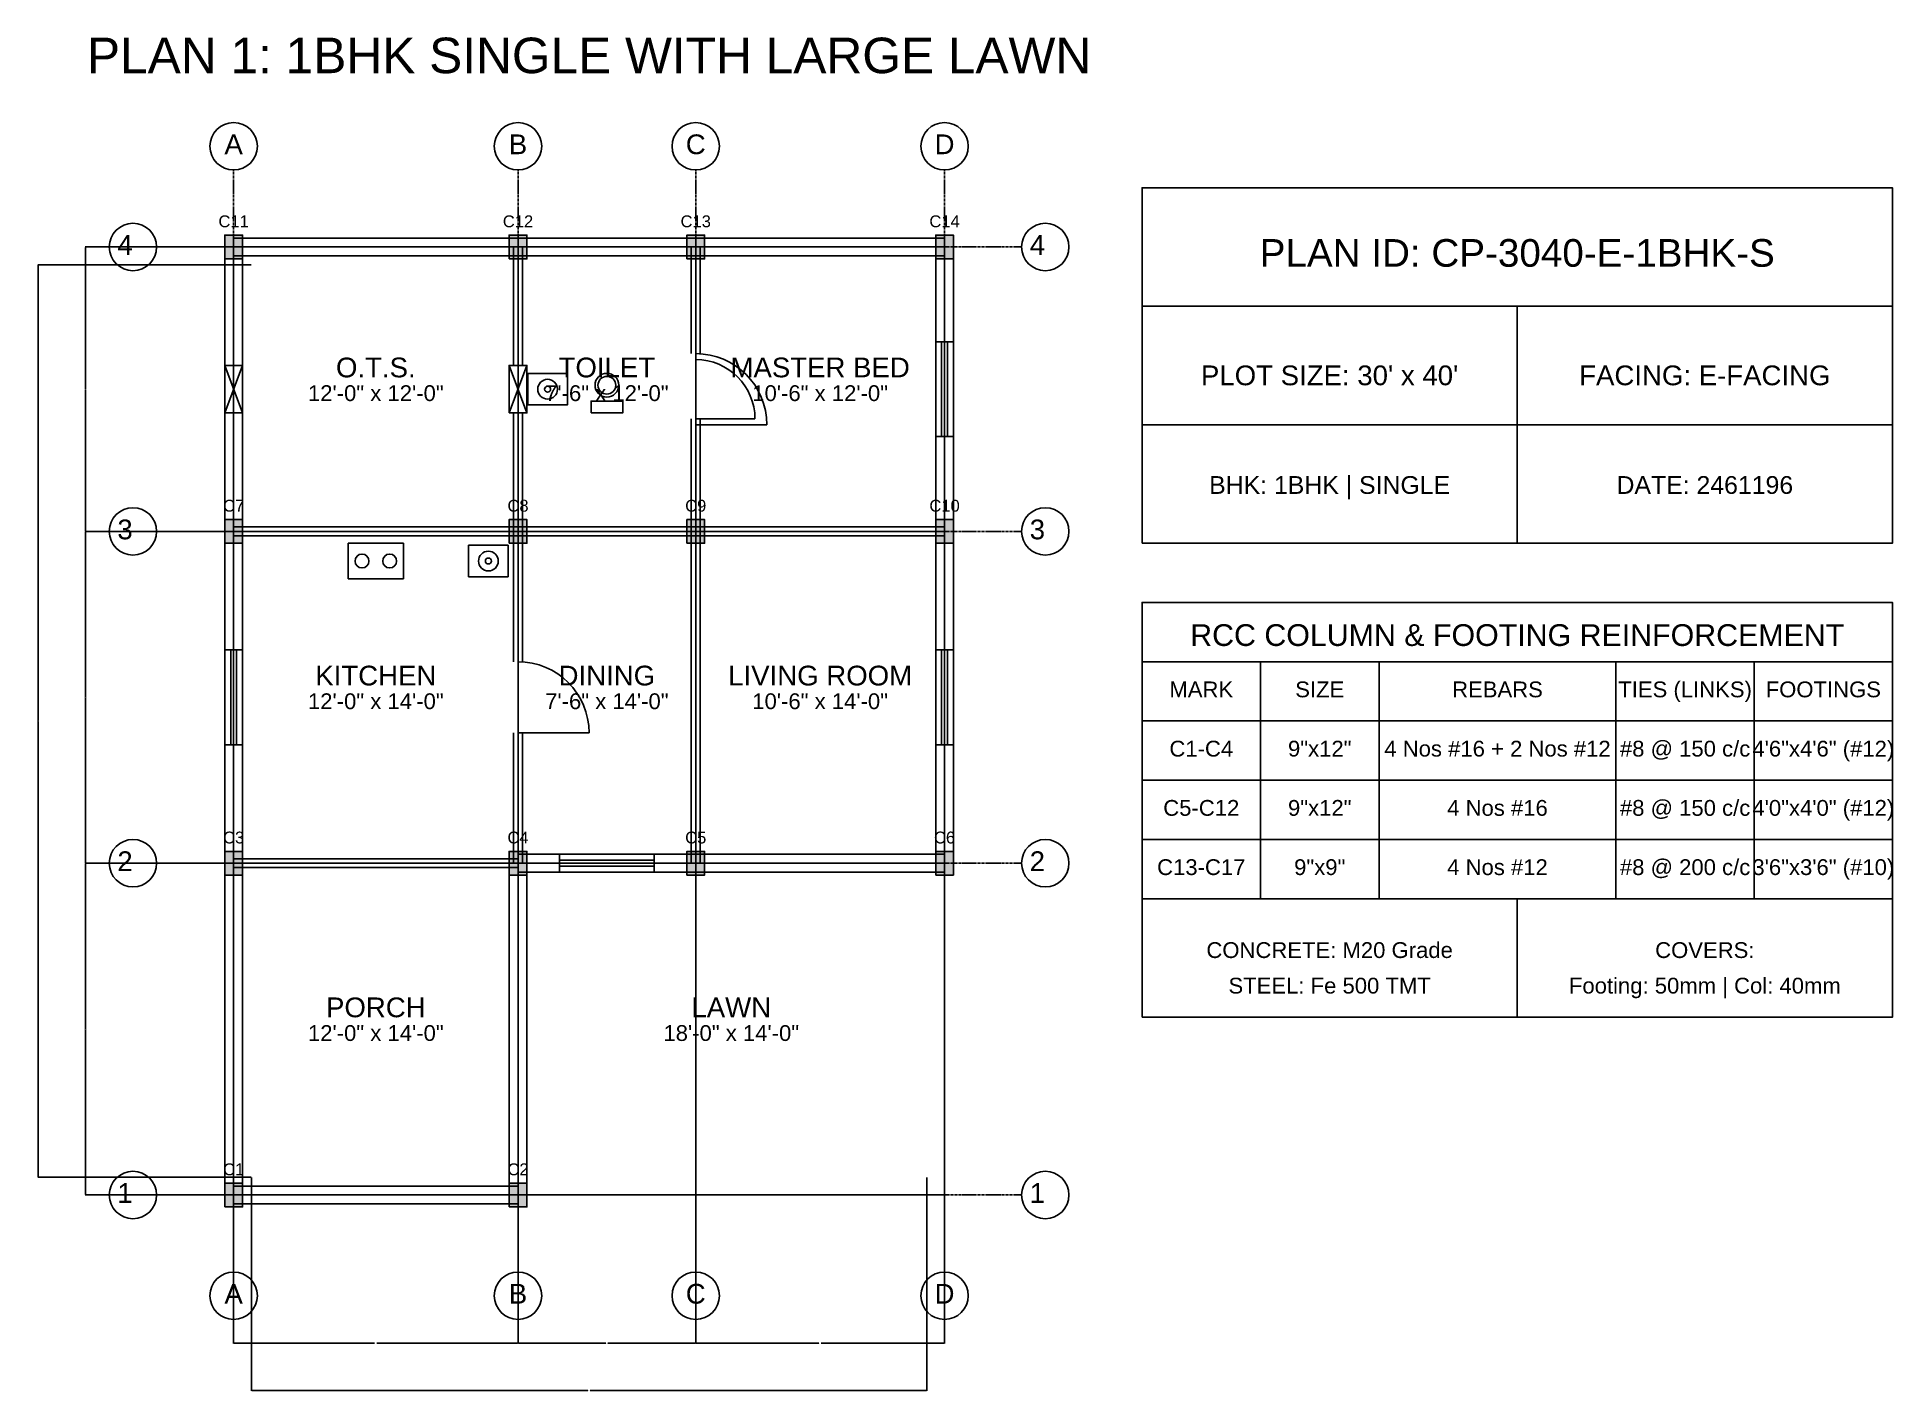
# Model space of a CAD drawing. Header units: inches. Extents: x -134 to 23580, y -99 to 23207.
# Drawn here: x -100 to 840, y -99 to 586 of the extents above; entities that cross this region are included whole.
import ezdxf
from ezdxf.enums import TextEntityAlignment as Align

# ---------------------------------------------------------------- set-up
doc = ezdxf.new("R2010")
doc.units = ezdxf.units.IN
doc.header["$MEASUREMENT"] = 0
doc.linetypes.add('CENTER', pattern=[2, 1.25, -0.25, 0.25, -0.25])
for name, color, linetype in [('A-COL-HATCH', 251, 'Continuous'), ('A-COLUMN', 1, 'Continuous'), ('A-DIM', 5, 'Continuous'), ('A-DOOR', 30, 'Continuous'), ('A-FIXTURE', 8, 'Continuous'), ('A-TEXT', 2, 'Continuous'), ('A-WALL-EXT', 7, 'Continuous'), ('A-WALL-INT', 9, 'Continuous'), ('A-WINDOW', 4, 'Continuous'), ('S-BEAM-FRAMING', 2, 'Continuous'), ('S-BUBBLE', 4, 'Continuous'), ('S-GRID-CENTER', 8, 'CENTER'), ('S-TABLE', 7, 'Continuous'), ('S-TEXT', 3, 'Continuous')]:
    doc.layers.add(name, color=color, linetype=linetype)
doc.styles.get("Standard").update_dxf_attribs({"font": 'arial.ttf'})
doc.dimstyles.get("Standard").update_dxf_attribs({"dimtxt": 0.18, "dimasz": 0.18, "dimexe": 0.18, "dimexo": 0.0625, "dimgap": 0.09, "dimtad": 0, "dimtih": 1, "dimtoh": 1, "dimdec": 4, "dimzin": 0, "dimdsep": 46, "dimtxsty": 'Standard', "dimcen": 0.09, "dimadec": 0, "dimazin": 0, "dimtfac": 1, "dimtdec": 4, "dimtofl": 0, "dimtmove": 0, "dimatfit": 3, "dimfxl": 1, "dimtolj": 1, "dimtzin": 0, "dimarcsym": 0})

msp = doc.modelspace()

# ---------------------------------------------------------------- texts
at = {"layer": 'A-TEXT'}
for s, height, p in [('PLAN 1: 1BHK SINGLE WITH LARGE LAWN', 18, (180, 568)), ('C11', 6, (0, 490)), ('C12', 6, (144, 490)), ('C13', 6, (234, 490)), ('C14', 6, (360, 490)), ('PLAN ID: CP-3040-E-1BHK-S', 14, (650, 470)), ('O.T.S.', 10, (72, 414)), ('TOILET', 10, (189, 414)), ('MASTER BED', 10, (297, 414)), ("PLOT SIZE: 30' x 40'", 10, (555, 410)), ('FACING: E-FACING', 10, (745, 410)), ('12\'-0" x 12\'-0"', 8, (72, 402)), ('7\'-6" x 12\'-0"', 8, (189, 402)), ('10\'-6" x 12\'-0"', 8, (297, 402)), ('BHK: 1BHK | SINGLE', 9, (555, 355)), ('DATE: 2461196', 9, (745, 355)), ('C7', 6, (0, 346)), ('C8', 6, (144, 346)), ('C9', 6, (234, 346)), ('C10', 6, (360, 346)), ('KITCHEN', 10, (72, 258)), ('DINING', 10, (189, 258)), ('LIVING ROOM', 10, (297, 258)), ('12\'-0" x 14\'-0"', 8, (72, 246)), ('7\'-6" x 14\'-0"', 8, (189, 246)), ('10\'-6" x 14\'-0"', 8, (297, 246)), ('C3', 6, (0, 178)), ('C4', 6, (144, 178)), ('C5', 6, (234, 178)), ('C6', 6, (360, 178)), ('PORCH', 10, (72, 90)), ('LAWN', 10, (252, 90)), ('12\'-0" x 14\'-0"', 8, (72, 78)), ('18\'-0" x 14\'-0"', 8, (252, 78)), ('C1', 6, (0, 10)), ('C2', 6, (144, 10))]:
    msp.add_text(s, height=height, dxfattribs=at).set_placement(p, align=Align.CENTER)
at = {"layer": 'S-TEXT'}
for s, height, p in [('A', 10, (0, 527)), ('B', 10, (144, 527)), ('C', 10, (234, 527)), ('D', 10, (360, 527)), ('4', 10, (-55, 476)), ('4', 10, (407, 476)), ('3', 10, (-55, 332)), ('3', 10, (407, 332)), ('RCC COLUMN & FOOTING REINFORCEMENT', 11, (650, 278)), ('MARK', 8, (490, 252)), ('SIZE', 8, (550, 252)), ('REBARS', 8, (640, 252)), ('TIES (LINKS)', 8, (735, 252)), ('FOOTINGS', 8, (805, 252)), ('C1-C4', 8, (490, 222)), ('9"x12"', 8, (550, 222)), ('4 Nos #16 + 2 Nos #12', 8, (640, 222)), ('#8 @ 150 c/c', 8, (735, 222)), ('4\'6"x4\'6" (#12)', 8, (805, 222)), ('C5-C12', 8, (490, 192)), ('9"x12"', 8, (550, 192)), ('4 Nos #16', 8, (640, 192)), ('#8 @ 150 c/c', 8, (735, 192)), ('4\'0"x4\'0" (#12)', 8, (805, 192)), ('2', 10, (-55, 164)), ('2', 10, (407, 164)), ('C13-C17', 8, (490, 162)), ('9"x9"', 8, (550, 162)), ('4 Nos #12', 8, (640, 162)), ('#8 @ 200 c/c', 8, (735, 162)), ('3\'6"x3\'6" (#10)', 8, (805, 162)), ('CONCRETE: M20 Grade', 8, (555, 120)), ('COVERS:', 8, (745, 120)), ('STEEL: Fe 500 TMT', 8, (555, 102)), ('Footing: 50mm | Col: 40mm', 8, (745, 102)), ('1', 10, (-55, -4)), ('1', 10, (407, -4)), ('A', 10, (0, -55)), ('B', 10, (144, -55)), ('C', 10, (234, -55)), ('D', 10, (360, -55))]:
    msp.add_text(s, height=height, dxfattribs=at).set_placement(p, align=Align.CENTER)

# ---------------------------------------------------------------- blocks, each defined once
blk = doc.blocks.new('*D51')
at = {"layer": 'A-DIM', "color": 0, "lineweight": -2, "transparency": 16777216}
for p, q in [((0, 8.94), (0, -75.18)), ((144, 8.94), (144, -75.18)), ((0.18, -75), (71.41, -75)), ((143.82, -75), (72.59, -75))]:
    blk.add_line(p, q, dxfattribs=at)
at = {"layer": 'A-DIM', "color": 0, "transparency": 16777216}
for points in [[(0.18, -74.97), (0.18, -75.03), (0, -75)], [(143.82, -74.97), (143.82, -75.03), (144, -75)]]:
    blk.add_solid(points, dxfattribs=at)
at = {"layer": 'Defpoints', "color": 0, "transparency": 16777216}
for p in [(0, 9), (144, 9), (144, -75)]:
    blk.add_point(p, dxfattribs=at)
at = {"layer": 'A-DIM', "color": 0, "transparency": 16777216, "insert": (72, -75), "char_height": 0.18, "attachment_point": 5}
blk.add_mtext('\\A1;144.0000', dxfattribs=at)
blk = doc.blocks.new('*D52')
at = {"layer": 'A-DIM', "color": 0, "lineweight": -2, "transparency": 16777216}
for p, q in [((144, 8.94), (144, -75.18)), ((234, 8.94), (234, -75.18)), ((144.18, -75), (188.47, -75)), ((233.82, -75), (189.53, -75))]:
    blk.add_line(p, q, dxfattribs=at)
at = {"layer": 'A-DIM', "color": 0, "transparency": 16777216}
for points in [[(144.18, -74.97), (144.18, -75.03), (144, -75)], [(233.82, -74.97), (233.82, -75.03), (234, -75)]]:
    blk.add_solid(points, dxfattribs=at)
at = {"layer": 'Defpoints', "color": 0, "transparency": 16777216}
for p in [(144, 9), (234, 9), (234, -75)]:
    blk.add_point(p, dxfattribs=at)
at = {"layer": 'A-DIM', "color": 0, "transparency": 16777216, "insert": (189, -75), "char_height": 0.18, "attachment_point": 5}
blk.add_mtext('\\A1;90.0000', dxfattribs=at)
blk = doc.blocks.new('*D53')
at = {"layer": 'A-DIM', "color": 0, "lineweight": -2, "transparency": 16777216}
for p, q in [((234, 8.94), (234, -75.18)), ((360, 8.94), (360, -75.18)), ((234.18, -75), (296.41, -75)), ((359.82, -75), (297.59, -75))]:
    blk.add_line(p, q, dxfattribs=at)
at = {"layer": 'A-DIM', "color": 0, "transparency": 16777216}
for points in [[(234.18, -74.97), (234.18, -75.03), (234, -75)], [(359.82, -74.97), (359.82, -75.03), (360, -75)]]:
    blk.add_solid(points, dxfattribs=at)
at = {"layer": 'Defpoints', "color": 0, "transparency": 16777216}
for p in [(234, 9), (360, 9), (360, -75)]:
    blk.add_point(p, dxfattribs=at)
at = {"layer": 'A-DIM', "color": 0, "transparency": 16777216, "insert": (297, -75), "char_height": 0.18, "attachment_point": 5}
blk.add_mtext('\\A1;126.0000', dxfattribs=at)
blk = doc.blocks.new('*D54')
at = {"layer": 'A-DIM', "color": 0, "lineweight": -2, "transparency": 16777216}
for p, q in [((9, 8.94), (9, -99.18)), ((351, 8.94), (351, -99.18)), ((9.18, -99), (179.4, -99)), ((350.82, -99), (180.6, -99))]:
    blk.add_line(p, q, dxfattribs=at)
at = {"layer": 'A-DIM', "color": 0, "transparency": 16777216}
for points in [[(9.18, -98.97), (9.18, -99.03), (9, -99)], [(350.82, -98.97), (350.82, -99.03), (351, -99)]]:
    blk.add_solid(points, dxfattribs=at)
at = {"layer": 'Defpoints', "color": 0, "transparency": 16777216}
for p in [(9, 9), (351, 9), (351, -99)]:
    blk.add_point(p, dxfattribs=at)
at = {"layer": 'A-DIM', "color": 0, "transparency": 16777216, "insert": (180, -99), "char_height": 0.18, "attachment_point": 5}
blk.add_mtext('\\A1;342.0000', dxfattribs=at)
blk = doc.blocks.new('*D55')
at = {"layer": 'A-DIM', "color": 0, "lineweight": -2, "transparency": 16777216}
for p, q in [((8.94, 168), (-75.18, 168)), ((-75, 167.82), (-75, 84.18)), ((-75, 0.18), (-75, 83.82)), ((8.94, 0), (-75.18, 0))]:
    blk.add_line(p, q, dxfattribs=at)
at = {"layer": 'A-DIM', "color": 0, "transparency": 16777216}
for points in [[(-75.03, 167.82), (-74.97, 167.82), (-75, 168)], [(-75.03, 0.18), (-74.97, 0.18), (-75, 0)]]:
    blk.add_solid(points, dxfattribs=at)
at = {"layer": 'Defpoints', "color": 0, "transparency": 16777216}
for p in [(-75, 168), (9, 168), (9, 0)]:
    blk.add_point(p, dxfattribs=at)
at = {"layer": 'A-DIM', "color": 0, "transparency": 16777216, "insert": (-75, 84), "char_height": 0.18, "attachment_point": 5}
blk.add_mtext('\\A1;168.0000', dxfattribs=at)
blk = doc.blocks.new('*D56')
at = {"layer": 'A-DIM', "color": 0, "lineweight": -2, "transparency": 16777216}
for p, q in [((8.94, 336), (-75.18, 336)), ((-75, 335.82), (-75, 252.18)), ((-75, 168.18), (-75, 251.82)), ((8.94, 168), (-75.18, 168))]:
    blk.add_line(p, q, dxfattribs=at)
at = {"layer": 'A-DIM', "color": 0, "transparency": 16777216}
for points in [[(-75.03, 335.82), (-74.97, 335.82), (-75, 336)], [(-75.03, 168.18), (-74.97, 168.18), (-75, 168)]]:
    blk.add_solid(points, dxfattribs=at)
at = {"layer": 'Defpoints', "color": 0, "transparency": 16777216}
for p in [(-75, 336), (9, 336), (9, 168)]:
    blk.add_point(p, dxfattribs=at)
at = {"layer": 'A-DIM', "color": 0, "transparency": 16777216, "insert": (-75, 252), "char_height": 0.18, "attachment_point": 5}
blk.add_mtext('\\A1;168.0000', dxfattribs=at)
blk = doc.blocks.new('*D57')
at = {"layer": 'A-DIM', "color": 0, "lineweight": -2, "transparency": 16777216}
for p, q in [((8.94, 480), (-75.18, 480)), ((-75, 479.82), (-75, 408.18)), ((-75, 336.18), (-75, 407.82)), ((8.94, 336), (-75.18, 336))]:
    blk.add_line(p, q, dxfattribs=at)
at = {"layer": 'A-DIM', "color": 0, "transparency": 16777216}
for points in [[(-75.03, 479.82), (-74.97, 479.82), (-75, 480)], [(-75.03, 336.18), (-74.97, 336.18), (-75, 336)]]:
    blk.add_solid(points, dxfattribs=at)
at = {"layer": 'Defpoints', "color": 0, "transparency": 16777216}
for p in [(-75, 480), (9, 480), (9, 336)]:
    blk.add_point(p, dxfattribs=at)
at = {"layer": 'A-DIM', "color": 0, "transparency": 16777216, "insert": (-75, 408), "char_height": 0.18, "attachment_point": 5}
blk.add_mtext('\\A1;144.0000', dxfattribs=at)
blk = doc.blocks.new('*D58')
at = {"layer": 'A-DIM', "color": 0, "lineweight": -2, "transparency": 16777216}
for p, q in [((8.94, 471), (-99.18, 471)), ((-99, 470.82), (-99, 240.18)), ((-99, 9.18), (-99, 239.82)), ((8.94, 9), (-99.18, 9))]:
    blk.add_line(p, q, dxfattribs=at)
at = {"layer": 'A-DIM', "color": 0, "transparency": 16777216}
for points in [[(-99.03, 470.82), (-98.97, 470.82), (-99, 471)], [(-99.03, 9.18), (-98.97, 9.18), (-99, 9)]]:
    blk.add_solid(points, dxfattribs=at)
at = {"layer": 'Defpoints', "color": 0, "transparency": 16777216}
for p in [(-99, 471), (9, 471), (9, 9)]:
    blk.add_point(p, dxfattribs=at)
at = {"layer": 'A-DIM', "color": 0, "transparency": 16777216, "insert": (-99, 240), "char_height": 0.18, "attachment_point": 5}
blk.add_mtext('\\A1;462.0000', dxfattribs=at)

# ---------------------------------------------------------------- dimensions: what is measured, and where the dimension line sits
at = {"layer": 'A-DIM'}
for base, p1, p2, picture, middle in [((-75, 480), (9, 336), (9, 480), '*D57', (-75, 408)), ((-99, 471), (9, 9), (9, 471), '*D58', (-99, 240)), ((-75, 336), (9, 168), (9, 336), '*D56', (-75, 252)), ((-75, 168), (9, 0), (9, 168), '*D55', (-75, 84))]:
    dim = msp.add_linear_dim(base=base, p1=p1, p2=p2, angle=90, dimstyle='Standard', dxfattribs=at)
    dim.commit()
    dim.dimension.update_dxf_attribs({"geometry": picture, "text_midpoint": middle})
for base, p1, p2, picture, middle in [((144, -75), (0, 9), (144, 9), '*D51', (72, -75)), ((351, -99), (9, 9), (351, 9), '*D54', (180, -99)), ((234, -75), (144, 9), (234, 9), '*D52', (189, -75)), ((360, -75), (234, 9), (360, 9), '*D53', (297, -75))]:
    dim = msp.add_linear_dim(base=base, p1=p1, p2=p2, dimstyle='Standard', dxfattribs=at)
    dim.commit()
    dim.dimension.update_dxf_attribs({"geometry": picture, "text_midpoint": middle})

# ---------------------------------------------------------------- linework, layer by layer
at = {"layer": 'A-COL-HATCH'}
for points in [[(-4.5, 474), (4.5, 474), (-4.5, 486), (4.5, 486)], [(139.5, 474), (148.5, 474), (139.5, 486), (148.5, 486)], [(229.5, 474), (238.5, 474), (229.5, 486), (238.5, 486)], [(355.5, 474), (364.5, 474), (355.5, 486), (364.5, 486)], [(-4.5, 330), (4.5, 330), (-4.5, 342), (4.5, 342)], [(139.5, 330), (148.5, 330), (139.5, 342), (148.5, 342)], [(229.5, 330), (238.5, 330), (229.5, 342), (238.5, 342)], [(355.5, 330), (364.5, 330), (355.5, 342), (364.5, 342)], [(-4.5, 162), (4.5, 162), (-4.5, 174), (4.5, 174)], [(139.5, 162), (148.5, 162), (139.5, 174), (148.5, 174)], [(229.5, 162), (238.5, 162), (229.5, 174), (238.5, 174)], [(355.5, 162), (364.5, 162), (355.5, 174), (364.5, 174)], [(-4.5, -6), (4.5, -6), (-4.5, 6), (4.5, 6)], [(139.5, -6), (148.5, -6), (139.5, 6), (148.5, 6)]]:
    msp.add_solid(points, dxfattribs=at)
at = {"layer": 'A-COLUMN'}
for points in [[(-4.5, 474), (4.5, 474), (4.5, 486), (-4.5, 486)], [(139.5, 474), (148.5, 474), (148.5, 486), (139.5, 486)], [(229.5, 474), (238.5, 474), (238.5, 486), (229.5, 486)], [(355.5, 474), (364.5, 474), (364.5, 486), (355.5, 486)], [(-4.5, 330), (4.5, 330), (4.5, 342), (-4.5, 342)], [(139.5, 330), (148.5, 330), (148.5, 342), (139.5, 342)], [(229.5, 330), (238.5, 330), (238.5, 342), (229.5, 342)], [(355.5, 330), (364.5, 330), (364.5, 342), (355.5, 342)], [(-4.5, 162), (4.5, 162), (4.5, 174), (-4.5, 174)], [(139.5, 162), (148.5, 162), (148.5, 174), (139.5, 174)], [(229.5, 162), (238.5, 162), (238.5, 174), (229.5, 174)], [(355.5, 162), (364.5, 162), (364.5, 174), (355.5, 174)], [(-4.5, -6), (4.5, -6), (4.5, 6), (-4.5, 6)], [(139.5, -6), (148.5, -6), (148.5, 6), (139.5, 6)]]:
    msp.add_lwpolyline(points, close=True, dxfattribs=at)
at = {"layer": 'A-DOOR'}
for p, q in [((234, 393), (264, 393)), ((234, 390), (270, 390)), ((144, 234), (180, 234))]:
    msp.add_line(p, q, dxfattribs=at)
for centre, radius in [((234, 390), 36), ((234, 393), 30), ((144, 234), 36)]:
    msp.add_arc(centre, radius, 0, 90, dxfattribs=at)
at = {"layer": 'A-FIXTURE'}
for points in [[(149, 400), (169, 400), (169, 416), (149, 416)], [(181, 396), (197, 396), (197, 402), (181, 402)], [(58, 312), (86, 312), (86, 330), (58, 330)], [(119, 313), (139, 313), (139, 329), (119, 329)]]:
    msp.add_lwpolyline(points, close=True, dxfattribs=at)
for centre, radius in [((189, 410), 6), ((189, 410), 4.5), ((159, 408), 5), ((159, 408), 1.5), ((65, 321), 3.5), ((79, 321), 3.5), ((129, 321), 5), ((129, 321), 1.5)]:
    msp.add_circle(centre, radius, dxfattribs=at)
at = {"layer": 'A-WALL-EXT'}
for p, q in [((-4.5, 420), (-4.5, 480)), ((0, 484.5), (144, 484.5)), ((4.5, 420), (4.5, 480)), ((144, 484.5), (234, 484.5)), ((234, 484.5), (360, 484.5)), ((355.5, 432), (355.5, 480)), ((364.5, 432), (364.5, 480)), ((0, 475.5), (144, 475.5)), ((144, 475.5), (234, 475.5)), ((234, 475.5), (360, 475.5)), ((460, 450), (840, 450)), ((650, 330), (650, 450)), ((-4.5, 336), (-4.5, 396)), ((4.5, 336), (4.5, 396)), ((460, 390), (840, 390)), ((355.5, 336), (355.5, 384)), ((364.5, 336), (364.5, 384)), ((-4.5, 276), (-4.5, 336)), ((4.5, 276), (4.5, 336)), ((355.5, 276), (355.5, 336)), ((364.5, 276), (364.5, 336)), ((-4.5, 168), (-4.5, 228)), ((4.5, 168), (4.5, 228)), ((355.5, 168), (355.5, 228)), ((364.5, 168), (364.5, 228)), ((144, 172.5), (165, 172.5)), ((213, 172.5), (234, 172.5)), ((234, 172.5), (360, 172.5)), ((-4.5, 0), (-4.5, 168)), ((4.5, 0), (4.5, 168)), ((139.5, 0), (139.5, 168)), ((144, 163.5), (165, 163.5)), ((148.5, 0), (148.5, 168)), ((213, 163.5), (234, 163.5)), ((234, 163.5), (360, 163.5)), ((0, 4.5), (144, 4.5)), ((0, -4.5), (144, -4.5))]:
    msp.add_line(p, q, dxfattribs=at)
msp.add_lwpolyline([(460, 330), (840, 330), (840, 510), (460, 510)], close=True, dxfattribs=at)
at = {"layer": 'A-WALL-INT'}
for p, q in [((141.75, 420), (141.75, 480)), ((146.25, 420), (146.25, 480)), ((231.75, 426), (231.75, 480)), ((236.25, 426), (236.25, 480)), ((141.75, 336), (141.75, 396)), ((146.25, 336), (146.25, 396)), ((231.75, 336), (231.75, 393)), ((236.25, 336), (236.25, 393)), ((0, 338.25), (144, 338.25)), ((0, 333.75), (144, 333.75)), ((141.75, 270), (141.75, 336)), ((144, 338.25), (234, 338.25)), ((144, 333.75), (234, 333.75)), ((146.25, 270), (146.25, 336)), ((231.75, 168), (231.75, 336)), ((234, 338.25), (360, 338.25)), ((234, 333.75), (360, 333.75)), ((236.25, 168), (236.25, 336)), ((141.75, 168), (141.75, 234)), ((146.25, 168), (146.25, 234)), ((0, 170.25), (144, 170.25)), ((0, 165.75), (144, 165.75))]:
    msp.add_line(p, q, dxfattribs=at)
at = {"layer": 'A-WINDOW'}
for p, q in [((358.5, 384), (358.5, 432)), ((361.5, 384), (361.5, 432)), ((-4.5, 396), (4.5, 420)), ((-4.5, 420), (4.5, 396)), ((139.5, 396), (148.5, 420)), ((139.5, 420), (148.5, 396)), ((-1.5, 228), (-1.5, 276)), ((1.5, 228), (1.5, 276)), ((358.5, 228), (358.5, 276)), ((361.5, 228), (361.5, 276)), ((165, 169.5), (213, 169.5)), ((165, 166.5), (213, 166.5))]:
    msp.add_line(p, q, dxfattribs=at)
for points in [[(355.5, 384), (364.5, 384), (364.5, 432), (355.5, 432)], [(-4.5, 396), (4.5, 396), (4.5, 420), (-4.5, 420)], [(139.5, 396), (148.5, 396), (148.5, 420), (139.5, 420)], [(-4.5, 228), (4.5, 228), (4.5, 276), (-4.5, 276)], [(355.5, 228), (364.5, 228), (364.5, 276), (355.5, 276)], [(165, 163.5), (213, 163.5), (213, 172.5), (165, 172.5)]]:
    msp.add_lwpolyline(points, close=True, dxfattribs=at)
at = {"layer": 'S-BEAM-FRAMING'}
for p, q in [((0, 0), (0, 480)), ((0, 480), (360, 480)), ((144, 0), (144, 480)), ((234, 0), (234, 480)), ((360, 0), (360, 480)), ((0, 336), (360, 336)), ((0, 168), (360, 168)), ((0, 0), (360, 0))]:
    msp.add_line(p, q, dxfattribs=at)
at = {"layer": 'S-BUBBLE'}
for centre in [(0, 531), (144, 531), (234, 531), (360, 531), (-51, 480), (411, 480), (-51, 336), (411, 336), (-51, 168), (411, 168), (-51, 0), (411, 0), (0, -51), (144, -51), (234, -51), (360, -51)]:
    msp.add_circle(centre, 12, dxfattribs=at)
at = {"layer": 'S-GRID-CENTER'}
for p, q in [((0, -39), (0, 519)), ((144, -39), (144, 519)), ((234, -39), (234, 519)), ((360, -39), (360, 519)), ((-39, 480), (399, 480)), ((-39, 336), (399, 336)), ((-39, 168), (399, 168)), ((-39, 0), (399, 0))]:
    msp.add_line(p, q, dxfattribs=at)
at = {"layer": 'S-TABLE'}
for points in [[(460, 270), (840, 270), (840, 300), (460, 300)], [(460, 240), (520, 240), (520, 270), (460, 270)], [(520, 240), (580, 240), (580, 270), (520, 270)], [(580, 240), (700, 240), (700, 270), (580, 270)], [(700, 240), (770, 240), (770, 270), (700, 270)], [(770, 240), (840, 240), (840, 270), (770, 270)], [(460, 210), (520, 210), (520, 240), (460, 240)], [(520, 210), (580, 210), (580, 240), (520, 240)], [(580, 210), (700, 210), (700, 240), (580, 240)], [(700, 210), (770, 210), (770, 240), (700, 240)], [(770, 210), (840, 210), (840, 240), (770, 240)], [(460, 180), (520, 180), (520, 210), (460, 210)], [(520, 180), (580, 180), (580, 210), (520, 210)], [(580, 180), (700, 180), (700, 210), (580, 210)], [(700, 180), (770, 180), (770, 210), (700, 210)], [(770, 180), (840, 180), (840, 210), (770, 210)], [(460, 150), (520, 150), (520, 180), (460, 180)], [(520, 150), (580, 150), (580, 180), (520, 180)], [(580, 150), (700, 150), (700, 180), (580, 180)], [(700, 150), (770, 150), (770, 180), (700, 180)], [(770, 150), (840, 150), (840, 180), (770, 180)], [(460, 90), (650, 90), (650, 150), (460, 150)], [(650, 90), (840, 90), (840, 150), (650, 150)]]:
    msp.add_lwpolyline(points, close=True, dxfattribs=at)

msp.set_redraw_order([(e.dxf.handle, doc.entitydb.next_handle()) for e in msp.query("TEXT MTEXT ATTDEF DIMENSION ARC_DIMENSION")])  # texts and dimensions are drawn at this point

doc.saveas('drawing.dxf')
